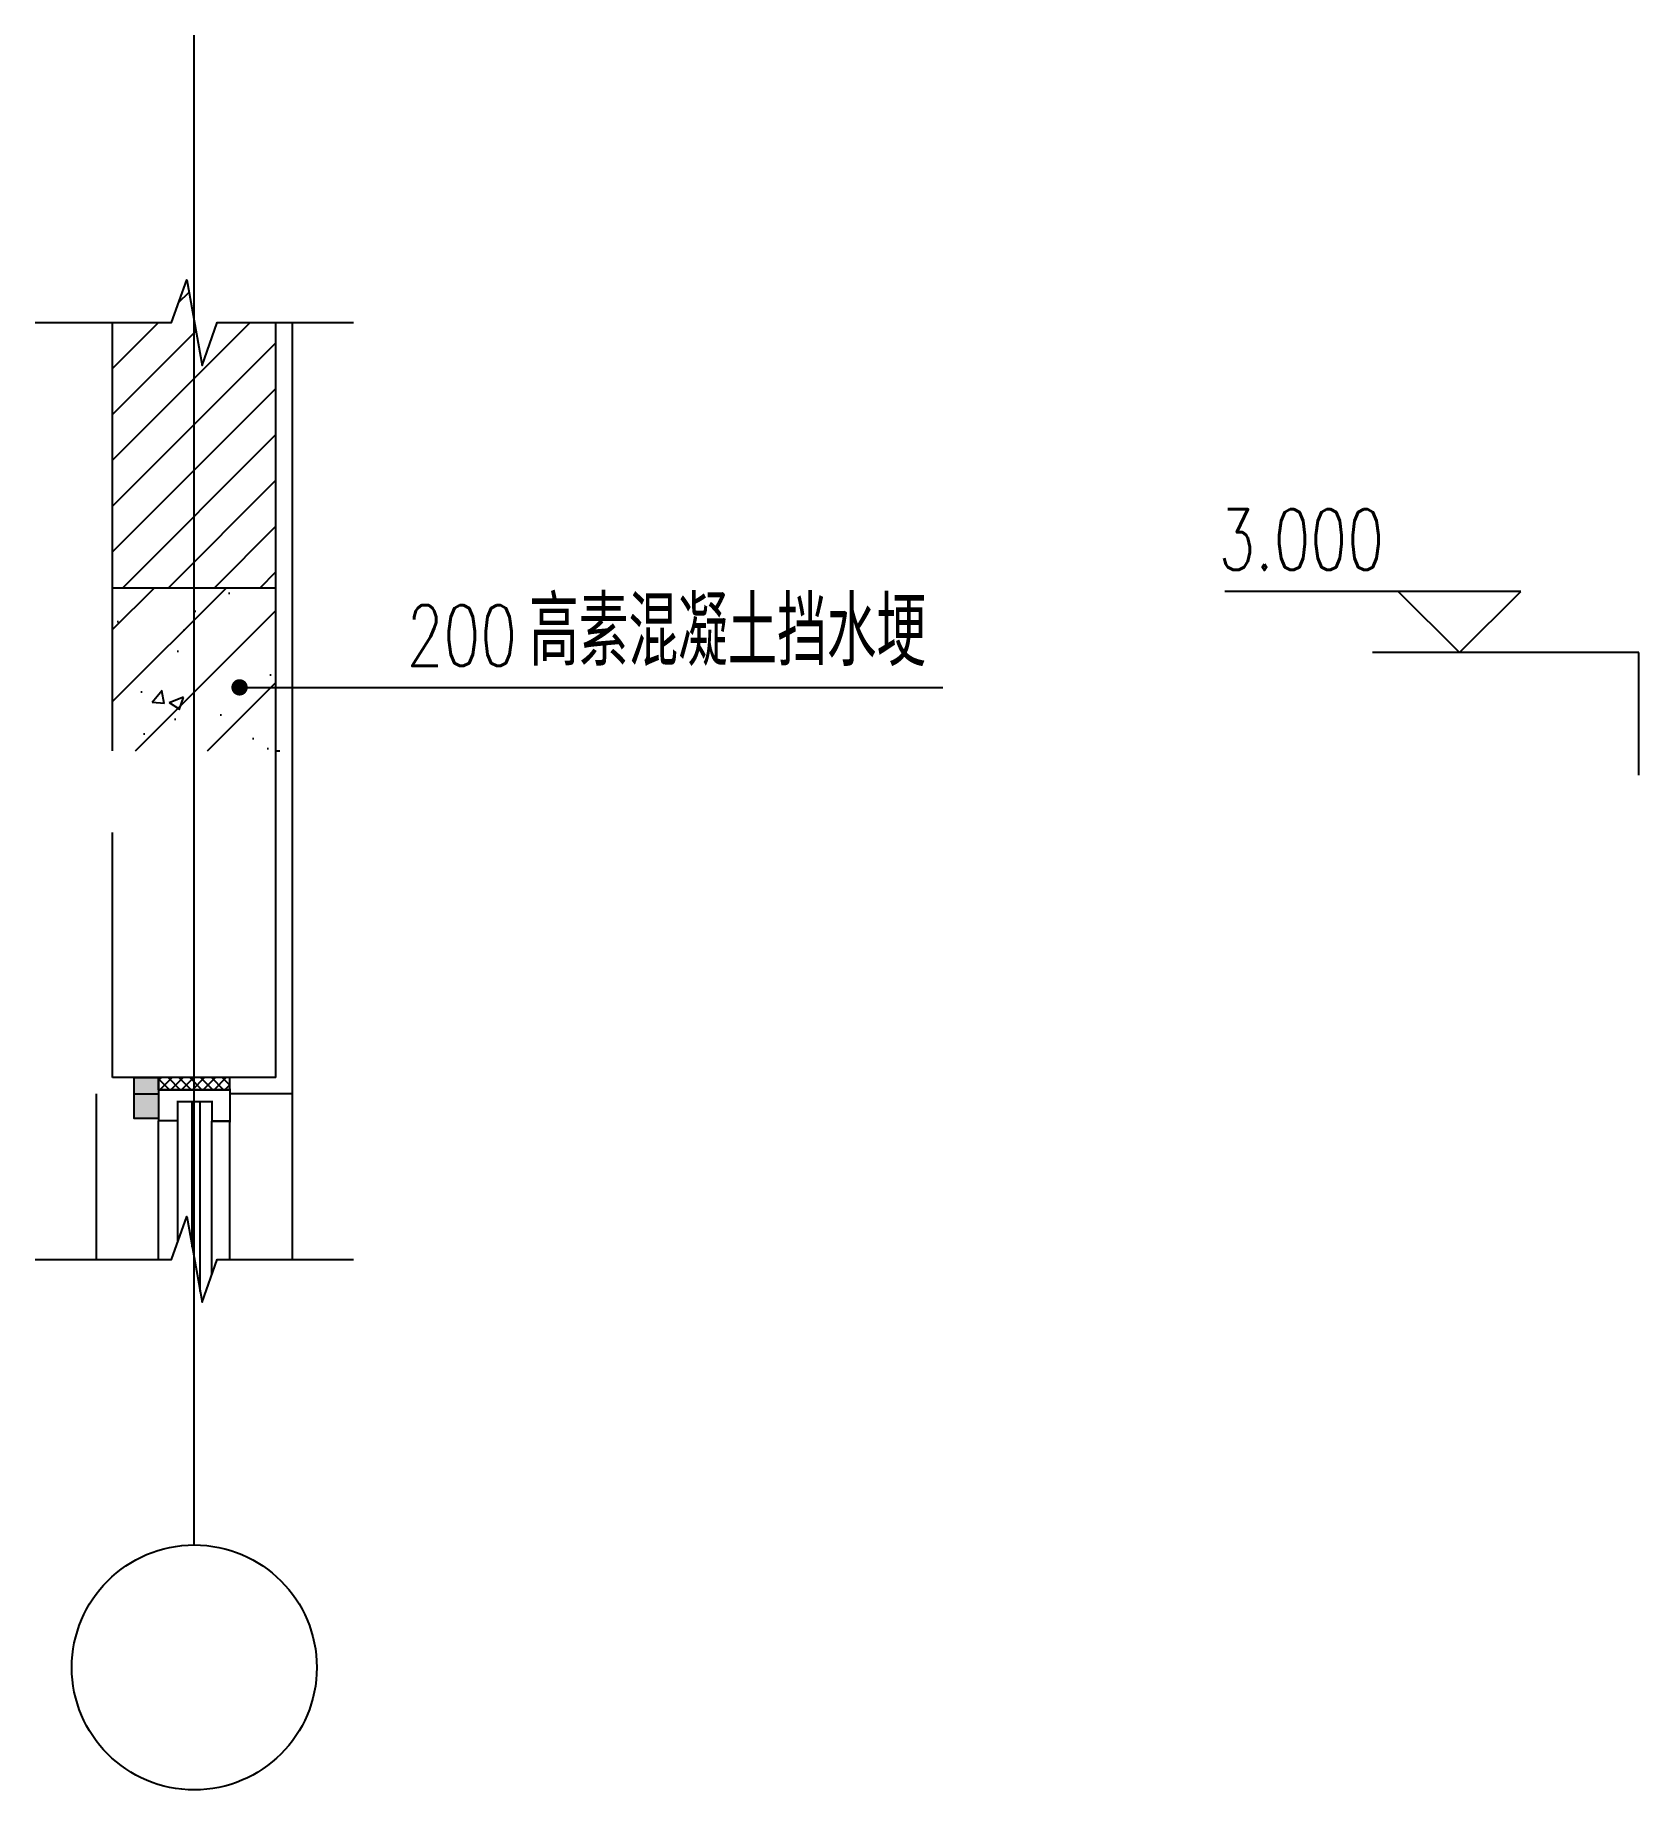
# Model space of a CAD drawing. Extents: x -4747 to 1060961, y -766984 to 396631.
# Drawn here: x 942449 to 944413, y -85617 to -83468 of the extents above; entities that cross this region are included whole.
import ezdxf

# ---------------------------------------------------------------- set-up
doc = ezdxf.new("R2010")
doc.units = 0
doc.header["$LTSCALE"] = 1000
doc.header["$MEASUREMENT"] = 0
doc.linetypes.add('DOTE', pattern=[2.42, 2, -0.2, 0.02, -0.2])
for name, color, linetype in [('AXIS', 3, 'CONTINUOUS'), ('DIM_ELEV', 3, 'CONTINUOUS'), ('DIM_LEAD', 3, 'CONTINUOUS'), ('DIM_SYMB', 3, 'CONTINUOUS'), ('DOTE', 1, 'DOTE'), ('PUB_TEXT', 7, 'CONTINUOUS'), ('WALL', 6, 'CONTINUOUS'), ('WINDOW', 4, 'CONTINUOUS'), ('做法', 252, 'CONTINUOUS'), ('剖面填充', 147, 'CONTINUOUS'), ('填充', 251, 'CONTINUOUS'), ('详图线条', 9, 'CONTINUOUS')]:
    doc.layers.add(name, color=color, linetype=linetype)
doc.styles.add('_TCH_DIM', font='SIMPLEX', dxfattribs={"bigfont": 'GBCBIG'})

msp = doc.modelspace()

# ---------------------------------------------------------------- texts
at = {"layer": 'PUB_TEXT', "linetype": 'BYBLOCK', "style": '_TCH_DIM', "width": 0.705882}
msp.add_text('3.000', height=74.38, dxfattribs=at).set_placement((943898.6, -84122.8))
at = {"layer": 'PUB_TEXT', "style": '_TCH_DIM'}
msp.add_text('高素混凝土挡水埂', height=84.4, dxfattribs=at).set_placement((943054.3, -84240.4))
at = {"layer": 'PUB_TEXT', "style": '_TCH_DIM', "width": 0.705882}
msp.add_text('200', height=74.38, dxfattribs=at).set_placement((942904.3, -84240.4))

# ---------------------------------------------------------------- hatches: boundary and pattern name
at = {"layer": 'WINDOW'}
h = msp.add_hatch(dxfattribs=at)
h.set_pattern_fill('ANSI37', color=256, scale=75, style=0)
h.set_pattern_definition([(315, (374989.025, -211641.858), (-6.62912607, -6.62912607), []), (225, (374989.025, -211641.858), (-6.62912607, 6.62912607), [])])
h.paths.add_polyline_path([(942687.9, -84744.6), (942687.9, -84759.6), (942641.7, -84759.6), (942641.7, -84744.6)])
h.paths.add_polyline_path([(942600.5, -84759.6), (942600.5, -84744.6), (942641.7, -84744.6), (942641.7, -84759.6)])
at = {"layer": '剖面填充'}
h = msp.add_hatch(dxfattribs=at)
h.set_pattern_fill('ANSI31', color=256, scale=25, style=0)
h.set_pattern_definition([(45, (153842.723, 151788.876), (-28.0633004, 28.0633004), [])])
h.paths.add_polyline_path([(942644.2, -83818.6), (942635.2, -83767.4), (942616.1, -83819.9), (942544.2, -83819.9), (942544.2, -84144.6), (942644.2, -84144.6)])
h.paths.add_polyline_path([(942744.2, -83819.9), (942672.3, -83819.9), (942653.7, -83872.4), (942644.2, -83818.6), (942644.2, -84144.6), (942744.2, -84144.6)])
h = msp.add_hatch(dxfattribs=at)
h.set_pattern_fill('钢筋混凝土', color=256, scale=25, style=0)
h.set_pattern_definition([(45, (153842.72, 151788.876), (-44.194174, 44.194174), []), (50, (153842.72, 151788.88), (179.315046, -15.688034), [18.75, -206.25]), (355, (153842.72, 151788.88), (-34.687833, 188.048033), [15, -165]), (100.4514, (153857.67, 151787.57), (144.627345, 172.359886), [15.935047, -175.28553]), (46.1842, (153842.72, 151838.88), (266.81026, -41.379754), [28.125, -309.375]), (96.6356, (153864.96, 151835.43), (233.66568, 243.52947), [23.90257, -262.92825]), (351.1842, (153842.72, 151838.88), (233.66549, 243.52965), [22.5, -247.5]), (21, (153867.72, 151826.38), (149.226763, -100.654723), [18.75, -206.25]), (326, (153867.72, 151826.38), (60.828833, 181.28751), [15, -165]), (71.4514, (153880.16, 151817.99), (210.055657, 80.632624), [15.935047, -175.28553]), (37.5, (153842.72, 151788.876), (3.039964, 83.2234635), [0, -163, 0, -167.5, 0, -165.625]), (7.5, (153842.72, 151788.88), (65.767384, 98.602928), [0, -95.5, 0, -159.25, 0, -63.125]), (327.5, (153786.97, 151788.876), (133.455609, -5.638718), [0, -62.5, 0, -195, 0, -258.75]), (317.5, (153761.97, 151788.88), (145.796542, 25.026246), [0, -81.25, 0, -129.5, 0, -183.75])])
h.paths.add_polyline_path([(942544.2, -84344.6), (942644.2, -84344.6), (942644.2, -84144.6), (942544.2, -84144.6)])
h.paths.add_polyline_path([(942744.2, -84144.6), (942644.2, -84144.6), (942644.2, -84344.6), (942744.2, -84344.6)])
at = {"layer": '填充'}
msp.add_hatch(color=256, dxfattribs=at).paths.add_polyline_path([(942570.5, -84744.6), (942600.5, -84744.6), (942600.5, -84794.6), (942570.5, -84794.6)])

# ---------------------------------------------------------------- linework, layer by layer
at = {"layer": 'AXIS'}
msp.add_circle((942644.2, -85467.2), 150, dxfattribs=at)
at = {"layer": 'DIM_ELEV', "linetype": 'BYBLOCK'}
for p, q in [((944268.6, -84149.1), (943906.1, -84149.1)), ((944193.6, -84224.1), (944118.6, -84149.1)), ((944193.6, -84224.1), (944268.6, -84149.1))]:
    msp.add_line(p, q, dxfattribs=at)
msp.add_lwpolyline([(944413.4, -84224.1), (944087.1, -84224.1)], dxfattribs=at)
at = {"layer": 'DIM_LEAD'}
for p, q in [((942699.6, -84266.7), (943320.7, -84266.7)), ((943320.7, -84266.7), (943560.8, -84266.7))]:
    msp.add_line(p, q, dxfattribs=at)
at = {"layer": 'DIM_LEAD', "const_width": 10}
msp.add_lwpolyline([(942694.6, -84266.7, 1), (942704.6, -84266.7, 1)], format="xyb", close=True, dxfattribs=at)
at = {"layer": 'DIM_SYMB'}
for points in [[(942449.2, -83819.9), (942616.1, -83819.9), (942635.2, -83767.4), (942653.7, -83872.4), (942672.3, -83819.9), (942839.2, -83819.9)], [(942449.2, -84967.4), (942616.1, -84967.4), (942635.2, -84914.9), (942653.7, -85019.9), (942672.3, -84967.4), (942839.2, -84967.4)]]:
    msp.add_lwpolyline(points, dxfattribs=at)
at = {"layer": 'DOTE'}
msp.add_line((942644.2, -85317.2), (942644.2, -83467.7), dxfattribs=at)
at = {"layer": 'WALL'}
for p, q in [((942544.2, -84344.6), (942544.2, -83819.9)), ((942744.2, -84344.6), (942744.2, -83819.9)), ((942744.2, -84744.6), (942744.2, -84344.6)), ((942544.2, -84744.6), (942544.2, -84444.6))]:
    msp.add_line(p, q, dxfattribs=at)
for points in [[(942544.2, -84144.6), (942744.2, -84144.6)], [(944413.4, -84374.1), (944413.4, -84224.1)], [(942744.2, -84344.6), (942748.9, -84344.6)], [(942744.2, -84744.6), (942544.2, -84744.6)]]:
    msp.add_lwpolyline(points, dxfattribs=at)
at = {"layer": 'WINDOW'}
for p, q in [((942641.7, -84951.8), (942641.7, -84774.1)), ((942651.4, -85006.9), (942651.4, -84774.1)), ((942600.5, -84967.4), (942600.5, -84797.5)), ((942623.9, -84946), (942623.9, -84797.5)), ((942665.8, -84985.8), (942665.8, -84798.1)), ((942687.9, -84967.4), (942687.9, -84798.1))]:
    msp.add_line(p, q, dxfattribs=at)
at = {"layer": 'WINDOW', "const_width": 2.62}
msp.add_lwpolyline([(942600.5, -84759.6), (942600.5, -84797.5), (942623.9, -84797.5), (942623.9, -84774.1), (942665.8, -84774.1), (942665.8, -84798.1), (942687.9, -84798.1), (942687.9, -84759.6), (942600.5, -84759.6)], dxfattribs=at)
at = {"layer": '做法'}
for p, q in [((942600.5, -84759.6), (942600.5, -84744.6)), ((942687.9, -84759.6), (942687.9, -84744.6))]:
    msp.add_line(p, q, dxfattribs=at)
at = {"layer": '填充'}
msp.add_lwpolyline([(942570.5, -84744.6), (942600.5, -84744.6), (942600.5, -84794.6), (942570.5, -84794.6)], close=True, dxfattribs=at)
at = {"layer": '详图线条'}
for points in [[(942764.2, -83819.9), (942764.2, -84764.6), (942687.9, -84764.6)], [(942524.2, -84764.6), (942524.2, -84967.4)], [(942764.2, -84764.6), (942764.2, -84967.4)]]:
    msp.add_lwpolyline(points, dxfattribs=at)
at = {"layer": '详图线条', "linetype": 'BYBLOCK'}
msp.add_lwpolyline([(942570.5, -84764.6), (942600.5, -84764.6)], dxfattribs=at)

msp.set_redraw_order([(e.dxf.handle, doc.entitydb.next_handle()) for e in msp.query("TEXT MTEXT ATTDEF DIMENSION ARC_DIMENSION")])  # texts and dimensions are drawn at this point

doc.saveas('drawing.dxf')
